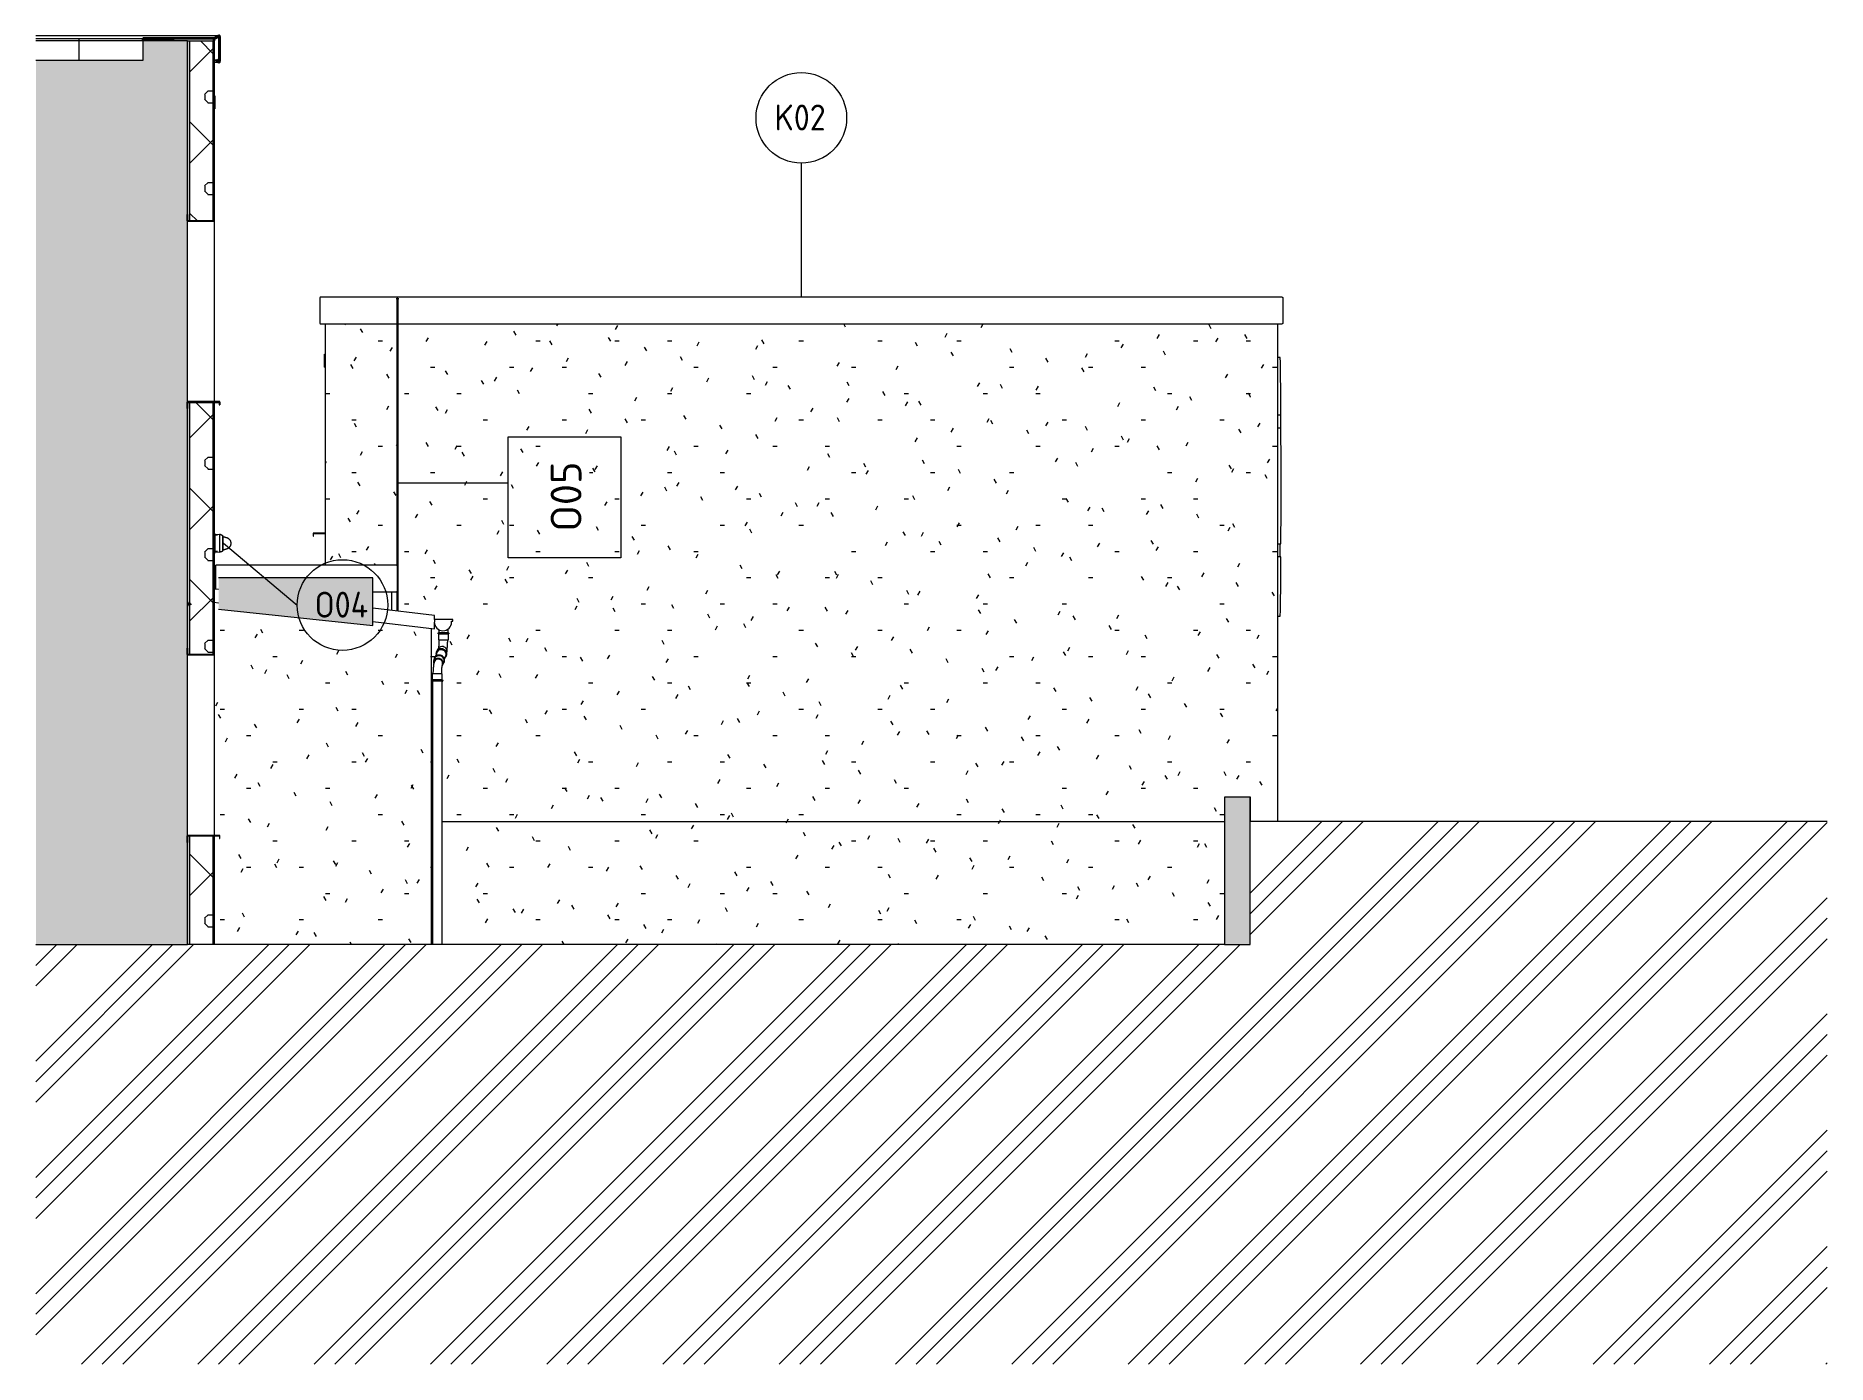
# Model space of a CAD drawing. Header units: millimetres. Extents: x -19993 to 479964, y -45352 to 20466.
# Drawn here: x 72668 to 86503, y -2011 to 8250 of the extents above; entities that cross this region are included whole.
import ezdxf

# ---------------------------------------------------------------- set-up
doc = ezdxf.new("R2010")
doc.units = ezdxf.units.MM
for name, color, linetype, lineweight in [('A-DETL-GENF', 92, 'Continuous', 9), ('A-DETL-THIN', 151, 'Continuous', 9), ('A-GENM', 13, 'Continuous', 9), ('A-GLAZ', 151, 'Continuous', 9), ('A-ROOF', 132, 'Continuous', 9), ('A-ROOF-IDEN', 132, 'Continuous', 9), ('A-ROOF-MCUT', 132, 'Continuous', 35), ('A-ROOF-OTLN', 132, 'Continuous', 9), ('A-ROOF-PATT', 132, 'Continuous', 35), ('A-WALL', 113, 'Continuous', 9), ('A-WALL-PATT', 111, 'Continuous', 25), ('E-POWR-CNDT', 130, 'Continuous', 9), ('E-POWR-CNDT-IDEN', 130, 'Continuous', 9), ('E-POWR-CNTR', 130, 'Continuous', 9), ('E-POWR-DROP', 130, 'Continuous', 9), ('E-POWR-RISE', 130, 'Continuous', 9), ('E-SERT', 181, 'Continuous', 9), ('E-SERT-IDEN', 181, 'Continuous', 9), ('M-EQPM', 50, 'Continuous', 9), ('P-PIPE', 3, 'Continuous', 9), ('Q-SPCQ', 91, 'Continuous', 9)]:
    doc.layers.add(name, color=color, linetype=linetype, lineweight=lineweight)
doc.styles.add('ISOCPEUR', font='isocpeur.ttf', dxfattribs={"width": 0.9, "height": 200})
doc.styles.add('ISOCPEUR_1', font='isocpeur.ttf', dxfattribs={"height": 238.125})
pattern_1 = [(0, (65492.87, 0), (150, 86.6), [100, -200]), (60, (65592.87, 0), (0.0022, 173.20381), [100, -200]), (300, (65592.87, 0), (149.9978, -86.60381), [100, -200])]
pattern_2 = [(0, (157809.3, 0), (812.8, 203.2), [33.528, -576.072, 33.528, -576.072, -3251.2]), (0, (157809.3, 0), (812.8, 203.2), [-1219.2, 33.528, -1185.672, 33.528, -576.072, -1422.4]), (0, (157809.3, 0), (812.8, 203.2), [-3048, 33.528, -372.872, 33.528, -982.472]), (120, (158114.1, 101.6), (-582.37636, 602.30545), [33.528, -576.072, 33.528, -576.072, -3251.2]), (120, (158114.1, 101.6), (-582.37636, 602.30545), [-1219.2, 33.528, -1185.672, 33.528, -576.072, -1422.4]), (120, (158114.1, 101.6), (-582.37636, 602.30545), [-3048, 33.528, -372.872, 33.528, -982.472]), (240, (158215.7, 508), (-230.42364, -805.50545), [33.528, -576.072, 33.528, -576.072, -3251.2]), (240, (158215.7, 508), (-230.42364, -805.50545), [-1219.2, 33.528, -1185.672, 33.528, -576.072, -1422.4]), (240, (158215.7, 508), (-230.42364, -805.50545), [-3048, 33.528, -372.872, 33.528, -982.472])]
pattern_3 = [(45, (157809.3, 0), (0, 707.1054), []), (315, (157809.3, 0), (707.1054, 0), []), (270, (158116.67, 19.13), (353.543, -353.543), [38.278, -668.833]), (270, (158209.05, 19.13), (353.543, -353.543), [38.278, -668.833]), (0, (158142.45, 46.2), (353.543, 353.543), [38.278, -668.833]), (0, (158142.45, -46.2), (353.543, 353.543), [38.278, -668.833]), (45, (158116.67, 19.13), (0, 707.1054), [38.278, -461.721]), (45, (158182, -46.2), (0, 707.1054), [38.278, -461.721]), (315, (158182, 46.2), (707.1054, 0), [38.278, -461.721]), (315, (158116.67, -19.13), (707.1054, 0), [38.278, -461.721])]

msp = doc.modelspace()

# ---------------------------------------------------------------- texts
at = {"layer": 'A-ROOF-IDEN', "insert": (78373, 7719), "char_height": 200, "width": 497.85, "attachment_point": 1, "style": 'ISOCPEUR'}
msp.add_mtext('K02', dxfattribs=at)
at = {"layer": 'E-SERT-IDEN', "insert": (74821, 3956), "char_height": 200, "width": 519.49, "attachment_point": 1, "style": 'ISOCPEUR'}
msp.add_mtext('O04', dxfattribs=at)

# ---------------------------------------------------------------- blocks, each defined once
blk = doc.blocks.new('OKNO_1k_nadsvetlik - OKNO_1k_nadsvetlik_1200 x 1500-1969479-VB3-Z-Nový')
at = {"layer": 'A-GLAZ'}
h = blk.add_hatch(dxfattribs=at)
h.set_pattern_fill('FP_41', color=256, style=0, pattern_type=2)
h.set_pattern_definition(pattern_1)
h.paths.add_polyline_path([(-18478, 3470), (-18477, 3470), (-18478, 3519)])
at = {"layer": 'A-GLAZ', "lineweight": 25}
for p, q in [((-18477, 3470), (-18477, 3520)), ((-18477, 2020), (-18477, 2070))]:
    blk.add_line(p, q, dxfattribs=at)
at = {"layer": 'A-GLAZ'}
blk.add_line((-18477, 2072), (-18477, 3470), dxfattribs=at)
blk = doc.blocks.new('parapet_ext - parapet_ext-1802071-VB3-Z-Nový')
at = {"layer": 'Q-SPCQ'}
for p, q in [((-18228, 2072), (-18478, 2072)), ((-18478, 2070), (-18230, 2070)), ((-18230, 2070), (-18230, 2050)), ((-18230, 2050), (-18228, 2050)), ((-18228, 2050), (-18228, 2072))]:
    blk.add_line(p, q, dxfattribs=at)
blk = doc.blocks.new('OKNO_1k_nadsvetlik - OKNO_1k_nadsvetlik_1200 x 1500-V13-VB3-Z-Nový')
at = {"layer": 'A-GLAZ'}
h = blk.add_hatch(dxfattribs=at)
h.set_pattern_fill('FP_41', color=256, style=0, pattern_type=2)
h.set_pattern_definition(pattern_1)
h.paths.add_polyline_path([(-18478, 5370), (-18477, 5370), (-18478, 5419)])
at = {"layer": 'A-GLAZ', "lineweight": 25}
for p, q in [((-18477, 6820), (-18477, 6870)), ((-18477, 5370), (-18477, 5420))]:
    blk.add_line(p, q, dxfattribs=at)
at = {"layer": 'A-GLAZ'}
blk.add_line((-18477, 5422), (-18477, 6820), dxfattribs=at)
blk = doc.blocks.new('DPS_vetrání_nová - Typ 1-1348275-VB3-Z-Nový')
at = {"layer": 'M-EQPM', "color": 11}
for p, q in [((-18270, 7786), (-18265, 7786)), ((-18265, 7786), (-18265, 7686)), ((-18265, 7686), (-18270, 7686))]:
    blk.add_line(p, q, dxfattribs=at)
blk = doc.blocks.new('DSP_Kamera_nastěnná - Refer to Catalog-1089615-VB3-Z-Nový')
at = {"layer": 'E-SERT', "color": 11}
for p, q in [((-18267, 4409), (-18270, 4409)), ((-18270, 4409), (-18270, 4251)), ((-18270, 4251), (-18270, 4409)), ((-18267, 4251), (-18267, 4409)), ((-18265, 4396), (-18267, 4394)), ((-18244, 4392), (-18267, 4392)), ((-18230, 4398), (-18265, 4396)), ((-18265, 4396), (-18265, 4264)), ((-18230, 4398), (-18230, 4262)), ((-18229, 4397), (-18230, 4397)), ((-18221, 4397), (-18229, 4398)), ((-18229, 4398), (-18229, 4262)), ((-18188, 4377), (-18207, 4378)), ((-18204, 4383), (-18204, 4277)), ((-18204, 4383), (-18204, 4379)), ((-18204, 4378), (-18204, 4353)), ((-18204, 4341), (-18204, 4319)), ((-18204, 4307), (-18204, 4282)), ((-18270, 4251), (-18267, 4251)), ((-18267, 4268), (-18244, 4268)), ((-18267, 4266), (-18265, 4264)), ((-18265, 4264), (-18230, 4262)), ((-18230, 4263), (-18229, 4263)), ((-18229, 4262), (-18221, 4263)), ((-18207, 4282), (-18188, 4283)), ((-18204, 4281), (-18204, 4277))]:
    blk.add_line(p, q, dxfattribs=at)
at = {"layer": 'E-SERT', "color": 11, "flags": 128}
for points in [[(-18221, 4397), (-18220, 4397), (-18219, 4397), (-18218, 4397), (-18217, 4396), (-18217, 4396), (-18216, 4396), (-18215, 4396), (-18214, 4395), (-18214, 4395), (-18213, 4395), (-18212, 4394), (-18211, 4394), (-18211, 4393), (-18210, 4393), (-18209, 4392), (-18209, 4392), (-18208, 4391), (-18208, 4391), (-18207, 4390), (-18207, 4390)], [(-18207, 4390), (-18207, 4390), (-18206, 4390), (-18206, 4389), (-18206, 4389), (-18206, 4389), (-18206, 4388), (-18205, 4388), (-18205, 4387), (-18205, 4387), (-18205, 4387), (-18205, 4386), (-18205, 4386), (-18205, 4386), (-18205, 4385), (-18205, 4385), (-18204, 4384), (-18204, 4384), (-18204, 4384), (-18204, 4384)], [(-18204, 4276), (-18204, 4277), (-18204, 4277), (-18204, 4277), (-18204, 4277), (-18204, 4278), (-18204, 4278), (-18204, 4279), (-18204, 4279), (-18204, 4280), (-18204, 4281), (-18204, 4282), (-18204, 4283), (-18204, 4284), (-18204, 4285), (-18204, 4286), (-18204, 4287), (-18204, 4288), (-18204, 4290), (-18204, 4291), (-18204, 4293), (-18204, 4294), (-18204, 4296), (-18204, 4298), (-18204, 4299), (-18204, 4301), (-18204, 4303), (-18204, 4305), (-18204, 4307), (-18204, 4309), (-18204, 4311), (-18204, 4313), (-18204, 4315), (-18204, 4317), (-18204, 4319), (-18204, 4321), (-18204, 4323), (-18204, 4325), (-18204, 4327), (-18204, 4329), (-18204, 4332), (-18204, 4334), (-18204, 4336), (-18204, 4338), (-18204, 4340), (-18204, 4342), (-18204, 4344), (-18204, 4346), (-18204, 4348), (-18204, 4350), (-18204, 4352), (-18204, 4354), (-18204, 4356), (-18204, 4358), (-18204, 4360), (-18204, 4362), (-18204, 4363), (-18204, 4365), (-18204, 4366), (-18204, 4368), (-18204, 4369), (-18204, 4371), (-18204, 4372), (-18204, 4374), (-18204, 4375), (-18204, 4376), (-18204, 4377), (-18204, 4378), (-18204, 4379), (-18204, 4380), (-18204, 4380), (-18204, 4381), (-18204, 4382), (-18204, 4382), (-18204, 4383), (-18204, 4383), (-18204, 4383), (-18204, 4383), (-18204, 4384), (-18204, 4384)], [(-18204, 4384), (-18204, 4383), (-18204, 4383), (-18204, 4383), (-18204, 4383), (-18204, 4382), (-18204, 4382), (-18204, 4381), (-18204, 4381), (-18204, 4380), (-18204, 4379), (-18204, 4378), (-18204, 4377), (-18204, 4376)], [(-18188, 4377), (-18186, 4377), (-18184, 4377), (-18182, 4377), (-18180, 4376), (-18179, 4376), (-18177, 4376), (-18175, 4375), (-18173, 4374), (-18171, 4374), (-18170, 4373), (-18168, 4372), (-18166, 4371), (-18165, 4370), (-18163, 4369), (-18162, 4368), (-18160, 4367), (-18159, 4366), (-18157, 4365), (-18156, 4363), (-18155, 4362), (-18153, 4360), (-18152, 4359), (-18151, 4357), (-18150, 4356), (-18149, 4354), (-18148, 4353), (-18147, 4351), (-18146, 4349), (-18146, 4347), (-18145, 4346), (-18145, 4344), (-18144, 4342), (-18144, 4340), (-18143, 4338), (-18143, 4337), (-18143, 4335), (-18143, 4333), (-18142, 4331), (-18142, 4330)], [(-18142, 4330), (-18143, 4328), (-18143, 4326), (-18143, 4324), (-18143, 4322), (-18143, 4320), (-18144, 4319), (-18144, 4317), (-18145, 4315), (-18145, 4313), (-18146, 4311), (-18147, 4310), (-18148, 4308), (-18149, 4306), (-18150, 4305), (-18151, 4303), (-18152, 4302), (-18153, 4300), (-18154, 4299), (-18155, 4297), (-18157, 4296), (-18158, 4295), (-18160, 4293), (-18161, 4292), (-18163, 4291), (-18164, 4290), (-18166, 4289), (-18167, 4288), (-18169, 4287), (-18171, 4287), (-18173, 4286), (-18174, 4285), (-18176, 4285), (-18178, 4284), (-18180, 4284), (-18182, 4283), (-18183, 4283), (-18185, 4283), (-18187, 4283), (-18188, 4283)], [(-18142, 4330), (-18142, 4330), (-18142, 4330), (-18142, 4330), (-18142, 4330), (-18142, 4330), (-18142, 4330), (-18142, 4330), (-18142, 4330), (-18142, 4330), (-18142, 4330), (-18142, 4330), (-18142, 4330), (-18142, 4330), (-18142, 4330), (-18142, 4330), (-18142, 4330), (-18142, 4330), (-18142, 4330), (-18142, 4330), (-18142, 4330), (-18142, 4330), (-18142, 4330), (-18142, 4330), (-18142, 4330), (-18142, 4330), (-18142, 4330), (-18142, 4330), (-18142, 4330), (-18142, 4330), (-18142, 4330), (-18142, 4330), (-18142, 4330), (-18142, 4330), (-18142, 4330), (-18142, 4330), (-18142, 4330), (-18142, 4330), (-18142, 4330), (-18142, 4330), (-18142, 4330), (-18142, 4330), (-18142, 4330), (-18142, 4330), (-18142, 4330), (-18142, 4330), (-18142, 4330), (-18142, 4330), (-18142, 4330), (-18142, 4330), (-18142, 4330), (-18142, 4330), (-18142, 4330), (-18142, 4330), (-18142, 4330), (-18142, 4330), (-18142, 4330), (-18142, 4330), (-18142, 4330), (-18142, 4330), (-18142, 4330), (-18142, 4330)], [(-18142, 4330), (-18142, 4330), (-18142, 4330), (-18142, 4330), (-18142, 4330), (-18142, 4330), (-18142, 4330), (-18142, 4330), (-18142, 4330), (-18142, 4330), (-18142, 4330), (-18142, 4330), (-18142, 4330), (-18142, 4330), (-18142, 4330), (-18142, 4330), (-18142, 4330), (-18142, 4330), (-18142, 4330), (-18142, 4330), (-18142, 4330), (-18142, 4330), (-18142, 4330), (-18142, 4330), (-18142, 4330), (-18142, 4330), (-18142, 4330), (-18142, 4330), (-18142, 4330), (-18142, 4330), (-18142, 4330), (-18142, 4330), (-18142, 4330), (-18142, 4330), (-18142, 4330), (-18142, 4330), (-18142, 4330), (-18142, 4330), (-18142, 4330), (-18142, 4330), (-18142, 4330), (-18142, 4330), (-18142, 4330), (-18142, 4330), (-18142, 4330), (-18142, 4330), (-18142, 4330), (-18142, 4330), (-18142, 4330), (-18142, 4330), (-18142, 4330), (-18142, 4330), (-18142, 4330), (-18142, 4330), (-18142, 4330), (-18142, 4330), (-18142, 4330), (-18142, 4330), (-18142, 4330), (-18142, 4330), (-18142, 4330), (-18142, 4330)], [(-18207, 4270), (-18208, 4269), (-18208, 4269), (-18209, 4268), (-18209, 4268), (-18210, 4267), (-18211, 4267), (-18211, 4266), (-18212, 4266), (-18213, 4265), (-18213, 4265), (-18214, 4265), (-18215, 4264), (-18216, 4264), (-18217, 4264), (-18217, 4264), (-18218, 4263), (-18219, 4263), (-18220, 4263), (-18221, 4263), (-18221, 4263)], [(-18204, 4276), (-18204, 4276), (-18204, 4276), (-18205, 4275), (-18205, 4275), (-18205, 4275), (-18205, 4274), (-18205, 4274), (-18205, 4273), (-18205, 4273), (-18205, 4273), (-18205, 4272), (-18206, 4272), (-18206, 4272), (-18206, 4271), (-18206, 4271), (-18206, 4271), (-18207, 4270), (-18207, 4270), (-18207, 4270)], [(-18204, 4283), (-18204, 4282), (-18204, 4281), (-18204, 4280), (-18204, 4280), (-18204, 4279), (-18204, 4278), (-18204, 4278), (-18204, 4277), (-18204, 4277), (-18204, 4277), (-18204, 4277), (-18204, 4276), (-18204, 4276)]]:
    blk.add_lwpolyline(points, dxfattribs=at)
blk = doc.blocks.new('DPS_vetrání_nová - Typ 1-1348339-VB3-Z-Nový')
at = {"layer": 'M-EQPM', "color": 11}
for p, q in [((-17419, 5690), (-17419, 5790)), ((-17419, 5790), (-17414, 5790)), ((-17419, 5690), (-17414, 5690))]:
    blk.add_line(p, q, dxfattribs=at)
blk = doc.blocks.new('parapet_ext - parapet_ext-1802152-VB3-Z-Nový')
at = {"layer": 'Q-SPCQ'}
for p, q in [((-17414, 4408), (-17506, 4408)), ((-17506, 4408), (-17506, 4386)), ((-17506, 4386), (-17504, 4386)), ((-17504, 4406), (-17414, 4406)), ((-17504, 4386), (-17504, 4406))]:
    blk.add_line(p, q, dxfattribs=at)
blk = doc.blocks.new('Koncovka okapu nová konstrukce - Koncovka okapu nová konstrukce-1663327-VB3-Z-Nový')
at = {"layer": 'P-PIPE', "color": 11}
for p, q in [((-16570, 3741), (-16570, 3721)), ((-16427, 3741), (-16570, 3741)), ((-16427, 3729), (-16427, 3741)), ((-16437, 3721), (-16437, 3729)), ((-16437, 3729), (-16427, 3729))]:
    blk.add_line(p, q, dxfattribs=at)
blk.add_arc((-16504, 3721), 66.6, 180, 360, dxfattribs=at)
blk = doc.blocks.new('Koleno_ uhlíková ocel_ lisované - Standardní-1159651-VB3-Z-Nový')
at = {"layer": 'P-PIPE', "color": 11}
for p, q in [((-16538, 3630), (-16538, 3585)), ((-16538, 3630), (-16506, 3630)), ((-16506, 3630), (-16462, 3630)), ((-16462, 3585), (-16462, 3630)), ((-16545, 3511), (-16551, 3491)), ((-16538, 3585), (-16506, 3585)), ((-16506, 3585), (-16462, 3585)), ((-16479, 3467), (-16473, 3487))]:
    blk.add_line(p, q, dxfattribs=at)
at = {"layer": 'P-PIPE', "color": 11, "flags": 128}
for points in [[(-16538, 3630), (-16538, 3630), (-16538, 3630), (-16538, 3630), (-16538, 3630), (-16539, 3630), (-16539, 3630), (-16539, 3630), (-16539, 3630), (-16539, 3630), (-16539, 3630), (-16540, 3631), (-16540, 3631), (-16540, 3631), (-16540, 3631), (-16540, 3631), (-16540, 3631), (-16540, 3631), (-16540, 3631), (-16541, 3631), (-16541, 3631), (-16541, 3632), (-16541, 3632), (-16541, 3632), (-16541, 3632), (-16541, 3632), (-16541, 3632), (-16541, 3632), (-16541, 3632), (-16542, 3633), (-16542, 3633), (-16542, 3633), (-16542, 3633), (-16542, 3633), (-16542, 3633), (-16542, 3633), (-16542, 3634), (-16542, 3634), (-16542, 3634), (-16542, 3634), (-16542, 3634), (-16542, 3634), (-16542, 3635), (-16542, 3635), (-16542, 3635), (-16542, 3635), (-16542, 3635), (-16542, 3635), (-16542, 3636), (-16542, 3636), (-16541, 3636), (-16541, 3636), (-16541, 3636), (-16541, 3636), (-16541, 3636), (-16541, 3637), (-16541, 3637), (-16541, 3637), (-16541, 3637), (-16541, 3637), (-16541, 3637), (-16540, 3637), (-16540, 3637), (-16540, 3637), (-16540, 3638), (-16540, 3638), (-16540, 3638), (-16540, 3638), (-16539, 3638), (-16539, 3638), (-16539, 3638), (-16539, 3638), (-16539, 3638), (-16539, 3638), (-16539, 3638), (-16538, 3638), (-16538, 3638), (-16538, 3638), (-16538, 3638), (-16538, 3638)], [(-16538, 3638), (-16538, 3638), (-16538, 3638), (-16538, 3638), (-16537, 3638), (-16537, 3638), (-16537, 3638), (-16536, 3638), (-16536, 3638), (-16535, 3638), (-16535, 3638)], [(-16506, 3638), (-16508, 3638), (-16509, 3638), (-16511, 3638), (-16512, 3638), (-16513, 3638), (-16515, 3638), (-16516, 3638), (-16518, 3638), (-16519, 3638), (-16520, 3638), (-16522, 3638), (-16523, 3638), (-16524, 3638), (-16525, 3638), (-16526, 3638), (-16527, 3638), (-16528, 3638), (-16529, 3638), (-16530, 3638), (-16531, 3638), (-16532, 3638), (-16533, 3638), (-16533, 3638), (-16534, 3638), (-16535, 3638), (-16535, 3638), (-16536, 3638), (-16536, 3638), (-16537, 3638), (-16537, 3638), (-16537, 3638), (-16538, 3638), (-16538, 3638), (-16538, 3638), (-16538, 3638)], [(-16538, 3630), (-16538, 3630), (-16538, 3630), (-16538, 3630), (-16537, 3630), (-16537, 3630), (-16537, 3630), (-16536, 3630), (-16536, 3630), (-16535, 3630), (-16535, 3630), (-16534, 3630), (-16534, 3630), (-16533, 3630), (-16532, 3630), (-16531, 3630), (-16530, 3630), (-16529, 3630), (-16528, 3630), (-16527, 3630), (-16526, 3630), (-16525, 3630), (-16524, 3630), (-16523, 3630), (-16522, 3630), (-16520, 3630), (-16519, 3630), (-16518, 3630), (-16516, 3630), (-16515, 3630), (-16514, 3630), (-16512, 3630), (-16511, 3630), (-16509, 3630), (-16508, 3630), (-16506, 3630), (-16506, 3630)], [(-16535, 3630), (-16536, 3630), (-16536, 3630), (-16537, 3630), (-16537, 3630), (-16537, 3630), (-16537, 3630), (-16538, 3630), (-16538, 3630), (-16538, 3630), (-16538, 3630)], [(-16462, 3638), (-16462, 3638), (-16462, 3638), (-16462, 3638), (-16462, 3638), (-16462, 3638), (-16463, 3638), (-16463, 3638), (-16464, 3638), (-16464, 3638), (-16465, 3638), (-16465, 3638), (-16466, 3638), (-16467, 3638), (-16468, 3638), (-16468, 3638), (-16469, 3638), (-16470, 3638), (-16471, 3638), (-16472, 3638), (-16473, 3638), (-16474, 3638), (-16476, 3638), (-16477, 3638), (-16478, 3638), (-16479, 3638), (-16481, 3638), (-16482, 3638), (-16483, 3638), (-16485, 3638), (-16486, 3638), (-16487, 3638), (-16489, 3638), (-16490, 3638), (-16492, 3638), (-16493, 3638), (-16495, 3638), (-16496, 3638), (-16498, 3638), (-16499, 3638), (-16501, 3638), (-16502, 3638), (-16504, 3638), (-16505, 3638), (-16506, 3638)], [(-16506, 3630), (-16505, 3630), (-16503, 3630), (-16502, 3630), (-16500, 3630), (-16499, 3630), (-16497, 3630), (-16496, 3630), (-16494, 3630), (-16492, 3630), (-16491, 3630), (-16490, 3630), (-16488, 3630), (-16487, 3630), (-16485, 3630), (-16484, 3630), (-16482, 3630), (-16481, 3630), (-16480, 3630), (-16479, 3630), (-16477, 3630), (-16476, 3630), (-16475, 3630), (-16474, 3630), (-16473, 3630), (-16472, 3630), (-16471, 3630), (-16470, 3630), (-16469, 3630), (-16468, 3630), (-16467, 3630), (-16466, 3630), (-16466, 3630), (-16465, 3630), (-16464, 3630), (-16464, 3630), (-16463, 3630), (-16463, 3630), (-16463, 3630), (-16462, 3630), (-16462, 3630), (-16462, 3630), (-16462, 3630), (-16462, 3630), (-16462, 3630)], [(-16465, 3638), (-16464, 3638), (-16464, 3638), (-16463, 3638), (-16463, 3638), (-16463, 3638), (-16462, 3638), (-16462, 3638), (-16462, 3638), (-16462, 3638), (-16462, 3638)], [(-16462, 3630), (-16462, 3630), (-16462, 3630), (-16462, 3630), (-16462, 3630), (-16462, 3630), (-16463, 3630), (-16463, 3630), (-16464, 3630), (-16464, 3630)], [(-16462, 3638), (-16462, 3638), (-16461, 3638), (-16461, 3638), (-16461, 3638), (-16461, 3638), (-16461, 3638), (-16461, 3638), (-16460, 3638), (-16460, 3638), (-16460, 3638), (-16460, 3638), (-16460, 3638), (-16460, 3638), (-16460, 3638), (-16459, 3637), (-16459, 3637), (-16459, 3637), (-16459, 3637), (-16459, 3637), (-16459, 3637), (-16459, 3637), (-16459, 3637), (-16459, 3637), (-16458, 3636), (-16458, 3636), (-16458, 3636), (-16458, 3636), (-16458, 3636), (-16458, 3636), (-16458, 3636), (-16458, 3635), (-16458, 3635), (-16458, 3635), (-16458, 3635), (-16458, 3635), (-16458, 3635), (-16458, 3635), (-16458, 3634), (-16458, 3634), (-16458, 3634), (-16458, 3634), (-16458, 3634), (-16458, 3634), (-16458, 3633), (-16458, 3633), (-16458, 3633), (-16458, 3633), (-16458, 3633), (-16458, 3633), (-16458, 3633), (-16458, 3632), (-16458, 3632), (-16458, 3632), (-16458, 3632), (-16459, 3632), (-16459, 3632), (-16459, 3632), (-16459, 3631), (-16459, 3631), (-16459, 3631), (-16459, 3631), (-16459, 3631), (-16459, 3631), (-16460, 3631), (-16460, 3631), (-16460, 3631), (-16460, 3631), (-16460, 3631), (-16460, 3630), (-16460, 3630), (-16461, 3630), (-16461, 3630), (-16461, 3630), (-16461, 3630), (-16461, 3630), (-16461, 3630), (-16461, 3630), (-16462, 3630), (-16462, 3630)], [(-16519, 3515), (-16520, 3515), (-16522, 3515), (-16524, 3515), (-16525, 3515), (-16527, 3515), (-16528, 3514), (-16530, 3514), (-16532, 3513), (-16533, 3513), (-16535, 3512), (-16536, 3512), (-16538, 3511), (-16539, 3510), (-16540, 3509), (-16542, 3509), (-16543, 3508), (-16544, 3507), (-16545, 3506), (-16547, 3505), (-16548, 3504), (-16549, 3503), (-16550, 3501), (-16551, 3500), (-16552, 3499), (-16552, 3498), (-16553, 3496), (-16554, 3495), (-16555, 3494), (-16555, 3492), (-16556, 3491), (-16556, 3489), (-16557, 3488), (-16557, 3486), (-16557, 3485), (-16557, 3483), (-16557, 3482), (-16558, 3480), (-16558, 3479), (-16557, 3477), (-16557, 3476), (-16557, 3474), (-16557, 3473), (-16556, 3471)], [(-16539, 3509), (-16539, 3510), (-16539, 3511), (-16538, 3513), (-16538, 3514), (-16538, 3516), (-16537, 3518), (-16537, 3520), (-16537, 3522), (-16536, 3525), (-16536, 3527), (-16535, 3530), (-16535, 3533), (-16535, 3535), (-16534, 3538), (-16534, 3541), (-16534, 3545), (-16534, 3548), (-16533, 3551), (-16533, 3554), (-16533, 3558), (-16533, 3561), (-16533, 3565), (-16533, 3568), (-16532, 3572), (-16532, 3575), (-16532, 3579), (-16532, 3583), (-16532, 3585)], [(-16486, 3449), (-16485, 3450), (-16484, 3451), (-16483, 3452), (-16482, 3453), (-16481, 3454), (-16480, 3455), (-16479, 3457), (-16479, 3458), (-16478, 3459), (-16477, 3461), (-16477, 3462), (-16476, 3464), (-16476, 3465), (-16475, 3466), (-16475, 3468), (-16475, 3469), (-16474, 3471), (-16474, 3473), (-16474, 3474), (-16474, 3476), (-16474, 3477), (-16475, 3479), (-16475, 3480), (-16475, 3482), (-16475, 3483), (-16476, 3485), (-16476, 3486), (-16477, 3488), (-16477, 3489), (-16478, 3491), (-16479, 3492), (-16480, 3493), (-16480, 3495), (-16481, 3496), (-16482, 3497), (-16483, 3499), (-16484, 3500), (-16485, 3501), (-16487, 3502), (-16488, 3503), (-16489, 3504), (-16490, 3505), (-16492, 3506), (-16493, 3507), (-16494, 3508), (-16496, 3509), (-16497, 3510), (-16499, 3511), (-16500, 3511), (-16502, 3512), (-16503, 3513), (-16505, 3513), (-16506, 3514), (-16508, 3514), (-16510, 3514), (-16511, 3515), (-16513, 3515), (-16515, 3515), (-16516, 3515), (-16518, 3515), (-16519, 3515)], [(-16478, 3489), (-16477, 3492), (-16476, 3494), (-16475, 3497), (-16475, 3500), (-16474, 3503), (-16474, 3506), (-16473, 3509), (-16472, 3512), (-16472, 3515), (-16471, 3518), (-16471, 3521), (-16471, 3525), (-16470, 3528), (-16470, 3532), (-16469, 3535), (-16469, 3539), (-16469, 3543), (-16469, 3547), (-16468, 3550), (-16468, 3554), (-16468, 3558), (-16468, 3562), (-16468, 3566), (-16467, 3570), (-16467, 3574), (-16467, 3578), (-16467, 3582), (-16467, 3585)]]:
    blk.add_lwpolyline(points, dxfattribs=at)
at = {"layer": 'P-PIPE', "color": 11}
for start_param, end_param in [(5.073205, 6.382202), (3.082036, 5.073205)]:
    blk.add_ellipse((-16509, 3499), major_axis=(-36.1, 12), ratio=0.881958, start_param=start_param, end_param=end_param, dxfattribs=at)
blk = doc.blocks.new('Koleno_ uhlíková ocel_ lisované - Standardní-V14-VB3-Z-Nový')
at = {"layer": 'P-PIPE', "color": 11}
for p, q in [((-16586, 3321), (-16586, 3276)), ((-16555, 3321), (-16586, 3321)), ((-16569, 3439), (-16576, 3419)), ((-16510, 3321), (-16555, 3321)), ((-16510, 3276), (-16510, 3321)), ((-16503, 3395), (-16497, 3415)), ((-16555, 3276), (-16586, 3276)), ((-16510, 3276), (-16555, 3276))]:
    blk.add_line(p, q, dxfattribs=at)
at = {"layer": 'P-PIPE', "color": 11, "flags": 128}
for points in [[(-16535, 3467), (-16537, 3467), (-16538, 3466), (-16540, 3466), (-16542, 3466), (-16543, 3466), (-16545, 3465), (-16546, 3465), (-16548, 3465), (-16549, 3464), (-16551, 3464), (-16552, 3463), (-16554, 3462), (-16555, 3462), (-16557, 3461), (-16558, 3460), (-16559, 3459), (-16560, 3458), (-16562, 3457), (-16563, 3456), (-16564, 3455), (-16565, 3454), (-16566, 3453), (-16567, 3452), (-16568, 3450), (-16569, 3449), (-16569, 3448), (-16570, 3446), (-16571, 3445), (-16571, 3444), (-16572, 3442), (-16572, 3441), (-16573, 3439), (-16573, 3438), (-16573, 3436), (-16574, 3435), (-16574, 3433), (-16574, 3432), (-16574, 3430), (-16574, 3429), (-16574, 3427), (-16573, 3426)], [(-16502, 3401), (-16500, 3402), (-16499, 3403), (-16498, 3404), (-16497, 3405), (-16496, 3407), (-16496, 3408), (-16495, 3409), (-16494, 3411), (-16493, 3412), (-16493, 3413), (-16492, 3415), (-16492, 3416), (-16492, 3418), (-16491, 3419), (-16491, 3421), (-16491, 3422), (-16491, 3424), (-16491, 3425), (-16491, 3427), (-16491, 3428), (-16491, 3430), (-16491, 3431), (-16491, 3433), (-16492, 3435), (-16492, 3436), (-16492, 3438), (-16493, 3439), (-16494, 3440), (-16494, 3442), (-16495, 3443), (-16496, 3445), (-16497, 3446), (-16497, 3447), (-16498, 3449), (-16499, 3450), (-16500, 3451), (-16502, 3452), (-16503, 3454), (-16504, 3455), (-16505, 3456), (-16506, 3457), (-16508, 3458), (-16509, 3459), (-16510, 3460), (-16512, 3460), (-16513, 3461), (-16515, 3462), (-16516, 3463), (-16518, 3463), (-16519, 3464), (-16521, 3464), (-16523, 3465), (-16524, 3465), (-16526, 3466), (-16528, 3466), (-16529, 3466), (-16531, 3466), (-16532, 3466), (-16534, 3467), (-16535, 3467)], [(-16570, 3417), (-16571, 3414), (-16572, 3412), (-16573, 3409), (-16573, 3406), (-16574, 3403), (-16575, 3400), (-16575, 3397), (-16576, 3394), (-16576, 3391), (-16577, 3388), (-16577, 3384), (-16578, 3381), (-16578, 3377), (-16578, 3374), (-16579, 3370), (-16579, 3367), (-16579, 3363), (-16580, 3359), (-16580, 3355), (-16580, 3351), (-16580, 3347), (-16580, 3343), (-16580, 3339), (-16581, 3335), (-16581, 3331), (-16581, 3327), (-16581, 3323), (-16581, 3321)], [(-16509, 3396), (-16509, 3395), (-16509, 3394), (-16510, 3393), (-16510, 3391), (-16510, 3390), (-16511, 3388), (-16511, 3386), (-16512, 3383), (-16512, 3381), (-16512, 3378), (-16513, 3376), (-16513, 3373), (-16513, 3370), (-16514, 3367), (-16514, 3364), (-16514, 3361), (-16514, 3358), (-16515, 3355), (-16515, 3351), (-16515, 3348), (-16515, 3344), (-16515, 3341), (-16516, 3337), (-16516, 3334), (-16516, 3330), (-16516, 3327), (-16516, 3323), (-16516, 3321)], [(-16586, 3268), (-16586, 3268), (-16587, 3268), (-16587, 3268), (-16587, 3268), (-16587, 3268), (-16587, 3268), (-16587, 3268), (-16588, 3268), (-16588, 3268), (-16588, 3268), (-16588, 3268), (-16588, 3268), (-16588, 3268), (-16588, 3268), (-16589, 3268), (-16589, 3268), (-16589, 3268), (-16589, 3269), (-16589, 3269), (-16589, 3269), (-16589, 3269), (-16589, 3269), (-16590, 3269), (-16590, 3269), (-16590, 3269), (-16590, 3270), (-16590, 3270), (-16590, 3270), (-16590, 3270), (-16590, 3270), (-16590, 3270), (-16590, 3270), (-16590, 3271), (-16590, 3271), (-16590, 3271), (-16590, 3271), (-16590, 3271), (-16590, 3271), (-16590, 3272), (-16590, 3272), (-16590, 3272), (-16590, 3272), (-16590, 3272), (-16590, 3272), (-16590, 3272), (-16590, 3273), (-16590, 3273), (-16590, 3273), (-16590, 3273), (-16590, 3273), (-16590, 3273), (-16590, 3273), (-16590, 3274), (-16590, 3274), (-16590, 3274), (-16589, 3274), (-16589, 3274), (-16589, 3274), (-16589, 3274), (-16589, 3274), (-16589, 3275), (-16589, 3275), (-16589, 3275), (-16589, 3275), (-16588, 3275), (-16588, 3275), (-16588, 3275), (-16588, 3275), (-16588, 3275), (-16588, 3275), (-16588, 3275), (-16587, 3275), (-16587, 3275), (-16587, 3275), (-16587, 3276), (-16587, 3276), (-16587, 3276), (-16586, 3276), (-16586, 3276)], [(-16586, 3276), (-16586, 3276), (-16586, 3276), (-16586, 3276), (-16586, 3276), (-16586, 3276), (-16585, 3276), (-16585, 3276), (-16584, 3276), (-16584, 3276)], [(-16555, 3276), (-16556, 3276), (-16558, 3276), (-16559, 3276), (-16561, 3276), (-16562, 3276), (-16563, 3276), (-16565, 3276), (-16566, 3276), (-16567, 3276), (-16569, 3276), (-16570, 3276), (-16571, 3276), (-16572, 3276), (-16574, 3276), (-16575, 3276), (-16576, 3276), (-16577, 3276), (-16578, 3276), (-16579, 3276), (-16580, 3276), (-16580, 3276), (-16581, 3276), (-16582, 3276), (-16583, 3276), (-16583, 3276), (-16584, 3276), (-16584, 3276), (-16585, 3276), (-16585, 3276), (-16586, 3276), (-16586, 3276), (-16586, 3276), (-16586, 3276), (-16586, 3276), (-16586, 3276)], [(-16586, 3268), (-16586, 3268), (-16586, 3268), (-16586, 3268), (-16586, 3268), (-16586, 3268), (-16585, 3268), (-16585, 3268), (-16584, 3268), (-16584, 3268), (-16583, 3268), (-16583, 3268), (-16582, 3268), (-16581, 3268), (-16581, 3268), (-16580, 3268), (-16579, 3268), (-16578, 3268), (-16577, 3268), (-16576, 3268), (-16575, 3268), (-16574, 3268), (-16573, 3268), (-16571, 3268), (-16570, 3268), (-16569, 3268), (-16568, 3268), (-16566, 3268), (-16565, 3268), (-16563, 3268), (-16562, 3268), (-16561, 3268), (-16559, 3268), (-16558, 3268), (-16556, 3268), (-16555, 3268), (-16555, 3268)], [(-16583, 3268), (-16584, 3268), (-16584, 3268), (-16585, 3268), (-16585, 3268), (-16585, 3268), (-16586, 3268), (-16586, 3268), (-16586, 3268), (-16586, 3268), (-16586, 3268), (-16586, 3268)], [(-16510, 3276), (-16510, 3276), (-16510, 3276), (-16511, 3276), (-16511, 3276), (-16511, 3276), (-16511, 3276), (-16512, 3276), (-16512, 3276), (-16513, 3276), (-16513, 3276), (-16514, 3276), (-16515, 3276), (-16515, 3276), (-16516, 3276), (-16517, 3276), (-16518, 3276), (-16519, 3276), (-16520, 3276), (-16521, 3276), (-16522, 3276), (-16523, 3276), (-16524, 3276), (-16525, 3276), (-16526, 3276), (-16528, 3276), (-16529, 3276), (-16530, 3276), (-16532, 3276), (-16533, 3276), (-16534, 3276), (-16536, 3276), (-16537, 3276), (-16539, 3276), (-16540, 3276), (-16542, 3276), (-16543, 3276), (-16545, 3276), (-16546, 3276), (-16548, 3276), (-16549, 3276), (-16551, 3276), (-16552, 3276), (-16554, 3276), (-16555, 3276)], [(-16555, 3268), (-16553, 3268), (-16552, 3268), (-16550, 3268), (-16549, 3268), (-16547, 3268), (-16546, 3268), (-16544, 3268), (-16542, 3268), (-16541, 3268), (-16540, 3268), (-16538, 3268), (-16537, 3268), (-16535, 3268), (-16534, 3268), (-16532, 3268), (-16531, 3268), (-16530, 3268), (-16528, 3268), (-16527, 3268), (-16526, 3268), (-16525, 3268), (-16523, 3268), (-16522, 3268), (-16521, 3268), (-16520, 3268), (-16519, 3268), (-16518, 3268), (-16517, 3268), (-16516, 3268), (-16516, 3268), (-16515, 3268), (-16514, 3268), (-16514, 3268), (-16513, 3268), (-16512, 3268), (-16512, 3268), (-16511, 3268), (-16511, 3268), (-16511, 3268), (-16511, 3268), (-16510, 3268), (-16510, 3268), (-16510, 3268), (-16510, 3268)], [(-16513, 3276), (-16512, 3276), (-16512, 3276), (-16511, 3276), (-16511, 3276), (-16511, 3276), (-16511, 3276), (-16510, 3276), (-16510, 3276), (-16510, 3276)], [(-16510, 3268), (-16510, 3268), (-16510, 3268), (-16511, 3268), (-16511, 3268), (-16511, 3268), (-16511, 3268), (-16512, 3268), (-16512, 3268), (-16513, 3268), (-16513, 3268)], [(-16510, 3276), (-16510, 3276), (-16510, 3276), (-16510, 3276), (-16510, 3275), (-16509, 3275), (-16509, 3275), (-16509, 3275), (-16509, 3275), (-16509, 3275), (-16509, 3275), (-16509, 3275), (-16508, 3275), (-16508, 3275), (-16508, 3275), (-16508, 3275), (-16508, 3275), (-16508, 3275), (-16508, 3275), (-16507, 3274), (-16507, 3274), (-16507, 3274), (-16507, 3274), (-16507, 3274), (-16507, 3274), (-16507, 3274), (-16507, 3274), (-16507, 3273), (-16507, 3273), (-16507, 3273), (-16507, 3273), (-16506, 3273), (-16506, 3273), (-16506, 3273), (-16506, 3272), (-16506, 3272), (-16506, 3272), (-16506, 3272), (-16506, 3272), (-16506, 3272), (-16506, 3271), (-16506, 3271), (-16506, 3271), (-16506, 3271), (-16506, 3271), (-16506, 3271), (-16506, 3270), (-16506, 3270), (-16506, 3270), (-16507, 3270), (-16507, 3270), (-16507, 3270), (-16507, 3270), (-16507, 3269), (-16507, 3269), (-16507, 3269), (-16507, 3269), (-16507, 3269), (-16507, 3269), (-16507, 3269), (-16508, 3269), (-16508, 3268), (-16508, 3268), (-16508, 3268), (-16508, 3268), (-16508, 3268), (-16508, 3268), (-16508, 3268), (-16509, 3268), (-16509, 3268), (-16509, 3268), (-16509, 3268), (-16509, 3268), (-16509, 3268), (-16510, 3268), (-16510, 3268), (-16510, 3268), (-16510, 3268), (-16510, 3268), (-16510, 3268)]]:
    blk.add_lwpolyline(points, dxfattribs=at)
at = {"layer": 'P-PIPE', "color": 11}
for centre, major_axis, start_param, end_param in [((-16533, 3427), (-36.1, 12), 5.073205, 6.382202), ((-16533, 3427), (-36.1, 12), 3.08128, 5.073205), ((-16539, 3407), (-36.1, 12), 5.073205, 6.9058), ((-16539, 3407), (-30.8, 10.3), 5.073205, 6.382202), ((-16539, 3407), (-36.1, 12), 2.71701, 5.073205), ((-16539, 3407), (-30.8, 10.3), 3.240609, 5.073205)]:
    blk.add_ellipse(centre, major_axis=major_axis, ratio=0.881958, start_param=start_param, end_param=end_param, dxfattribs=at)
blk = doc.blocks.new('Obecné modely 3 - Obecné modely 1-1808111-VB3-Z-Nový')
at = {"layer": 'A-GENM', "color": 11}
for p, q in [((-10038, 5766), (-10059, 5766)), ((-10059, 5322), (-10033, 5322)), ((-10035, 5322), (-10035, 5222)), ((-10059, 5222), (-10032, 5222)), ((-10059, 4325), (-10032, 4325)), ((-10041, 4325), (-10041, 4226)), ((-10032, 4226), (-10059, 4226)), ((-10059, 3766), (-10038, 3766))]:
    blk.add_line(p, q, dxfattribs=at)
for major_axis, start_param, end_param in [((0, 1000), 5.30165, 6.303875), ((0, 1006), 4.258318, 5.182496), ((0, 1000), 3.138723, 4.140948)]:
    blk.add_ellipse((-10038, 4766), major_axis=major_axis, ratio=0.006775, start_param=start_param, end_param=end_param, dxfattribs=at)
blk = doc.blocks.new('Popiska zabezpečovací zařízení - Popiska okna_Bublina-1427579-VB3-Z-Nový')
at = {"layer": 'E-SERT-IDEN'}
blk.add_circle((-17280, 3853), 350, dxfattribs=at)
blk = doc.blocks.new('Popiska zakončení střešního pláště - Popiska okna_Bublina-1463073-VB3-Z-Nový')
at = {"layer": 'A-ROOF-IDEN'}
blk.add_circle((-13736, 7616), 350, dxfattribs=at)

# ---------------------------------------------------------------- hatches: boundary and pattern name
at = {"layer": 'A-DETL-GENF'}
for points in [[(73532, 1230), (73838, 1230), (73838, 8210), (73493, 8210), (73493, 8060), (72668, 8060), (72668, 1230)], [(75271, 3696), (75271, 4063), (74079, 4063), (74079, 3821), (75262, 3697)], [(82047, 1230), (82047, 2370), (81847, 2370), (81847, 1230)]]:
    msp.add_hatch(color=9, dxfattribs=at).paths.add_polyline_path(points)
h = msp.add_hatch(dxfattribs=at)
h.set_pattern_fill('FP_44', style=0, pattern_type=2)
h.set_pattern_definition([(45, (157809.3, 0), (-449.013, 449.013), []), (45, (157968.05, 0), (0, 898.0256), []), (45, (157650.55, 0), (0, 898.0256), [])])
h.paths.add_polyline_path([(79585, -2011), (86503, -2011), (86503, 2180), (82048, 2180), (82048, 2370), (82047, 2370), (82047, 1230), (72668, 1230), (72668, -2011), (76126, -2011)])
at = {"layer": 'A-ROOF-PATT', "lineweight": 9}
h = msp.add_hatch(dxfattribs=at)
h.set_pattern_fill('FP_5', color=11, angle=-90, style=0, pattern_type=2)
h.set_pattern_definition([(270, (67724.3, 8230), (1270, 8e-14), []), (270, (67734.5, 8230), (1270, 8e-14), []), (270, (67744.7, 8230), (1270, 8e-14), []), (270, (67754.8, 8230), (1270, 8e-14), []), (270, (67765, 8230), (1270, 8e-14), []), (270, (67775.1, 8230), (1270, 8e-14), []), (270, (67785.3, 8230), (1270, 8e-14), []), (270, (67795.5, 8230), (1270, 8e-14), []), (270, (67805.6, 8230), (1270, 8e-14), []), (270, (67815.8, 8230), (1270, 8e-14), []), (270, (67826, 8230), (1270, 8e-14), []), (270, (67836.1, 8230), (1270, 8e-14), []), (270, (67846.3, 8230), (1270, 8e-14), []), (270, (67856.4, 8230), (1270, 8e-14), []), (270, (67866.6, 8230), (1270, 8e-14), []), (270, (67876.7, 8230), (1270, 8e-14), []), (270, (67886.9, 8230), (1270, 8e-14), []), (270, (67897, 8230), (1270, 8e-14), []), (270, (67907.2, 8230), (1270, 8e-14), []), (270, (67917.4, 8230), (1270, 8e-14), []), (270, (67927.5, 8230), (1270, 8e-14), []), (270, (67937.7, 8230), (1270, 8e-14), []), (270, (67947.9, 8230), (1270, 8e-14), []), (270, (67958, 8230), (1270, 8e-14), []), (270, (67968.2, 8230), (1270, 8e-14), []), (270, (67978.3, 8230), (1270, 8e-14), []), (270, (67988.5, 8230), (1270, 8e-14), []), (270, (67998.7, 8230), (1270, 8e-14), []), (270, (68008.8, 8230), (1270, 8e-14), []), (270, (68019, 8230), (1270, 8e-14), []), (270, (68359.3, 8230), (1270, 8e-14), []), (270, (68369.5, 8230), (1270, 8e-14), []), (270, (68379.7, 8230), (1270, 8e-14), []), (270, (68389.8, 8230), (1270, 8e-14), []), (270, (68400, 8230), (1270, 8e-14), []), (270, (68410.1, 8230), (1270, 8e-14), []), (270, (68420.3, 8230), (1270, 8e-14), []), (270, (68430.5, 8230), (1270, 8e-14), []), (270, (68440.6, 8230), (1270, 8e-14), []), (270, (68450.8, 8230), (1270, 8e-14), []), (270, (68461, 8230), (1270, 8e-14), []), (270, (68471.1, 8230), (1270, 8e-14), []), (270, (68481.3, 8230), (1270, 8e-14), []), (270, (68491.4, 8230), (1270, 8e-14), []), (270, (68501.6, 8230), (1270, 8e-14), []), (270, (68511.7, 8230), (1270, 8e-14), []), (270, (68521.9, 8230), (1270, 8e-14), []), (270, (68532, 8230), (1270, 8e-14), []), (270, (68542.2, 8230), (1270, 8e-14), []), (270, (68552.4, 8230), (1270, 8e-14), []), (270, (68562.5, 8230), (1270, 8e-14), []), (270, (68572.7, 8230), (1270, 8e-14), []), (270, (68582.9, 8230), (1270, 8e-14), []), (270, (68593, 8230), (1270, 8e-14), []), (270, (68603.2, 8230), (1270, 8e-14), []), (270, (68613.3, 8230), (1270, 8e-14), []), (270, (68623.5, 8230), (1270, 8e-14), []), (270, (68633.7, 8230), (1270, 8e-14), []), (270, (68643.8, 8230), (1270, 8e-14), []), (270, (68654, 8230), (1270, 8e-14), [])])
h.paths.add_polyline_path([(74043, 8210), (74046, 8210), (74046, 8230), (73493, 8230), (73493, 8210), (74038, 8210)])
at = {"layer": 'A-WALL-PATT'}
h = msp.add_hatch(color=11, dxfattribs=at)
h.paths.add_polyline_path([(73858, 4220), (73858, 5420), (73838, 5420), (73838, 4220)])
h.paths.add_polyline_path([(73838, 6820), (73858, 6820), (73858, 8210), (73838, 8210), (73838, 6870)])
at = {"layer": 'A-WALL-PATT', "lineweight": 9}
h = msp.add_hatch(dxfattribs=at)
h.set_pattern_fill('FP_43', color=11, style=0, pattern_type=2)
h.set_pattern_definition(pattern_3)
h.paths.add_polyline_path([(73965, 4220), (74038, 4220), (74038, 5420), (73858, 5420), (73858, 4220)])
h.paths.add_polyline_path([(73858, 6820), (74038, 6820), (74038, 8210), (73858, 8210), (73858, 7211)])
h = msp.add_hatch(dxfattribs=at)
h.set_pattern_fill('FP_42', color=11, style=0, pattern_type=2)
h.set_pattern_definition(pattern_2)
h.paths.add_polyline_path([(75805, 2180), (81847, 2180), (81847, 2370), (82048, 2370), (82049, 6026), (75466, 6026), (75466, 3805), (75746, 3771), (75747, 3741), (75889, 3740), (75888, 3729), (75879, 3729), (75878, 3713), (75876, 3701), (75870, 3686), (75859, 3673), (75853, 3668), (75853, 3638), (75854, 3637), (75858, 3636), (75858, 3632), (75856, 3632), (75855, 3630), (75854, 3585), (75849, 3585), (75848, 3544), (75846, 3525), (75844, 3507), (75845, 3496), (75845, 3490), (75841, 3478), (75841, 3470), (75840, 3464), (75834, 3453), (75828, 3446), (75824, 3432), (75825, 3422), (75824, 3415), (75816, 3403), (75814, 3399), (75811, 3390), (75804, 3379), (75802, 3360), (75801, 3321), (75806, 3321), (75806, 3276), (75806, 3274), (75810, 3274), (75809, 3269), (75808, 3269), (75805, 3268), (75805, 2380)])
h.paths.add_polyline_path([(75721, 2180), (75732, 2180), (75732, 3268), (75730, 3268), (75727, 3270), (75727, 3274), (75730, 3276), (75730, 3321), (75736, 3321), (75737, 3359), (75740, 3387), (75741, 3398), (75739, 3407), (75740, 3415), (75743, 3427), (75743, 3436), (75746, 3444), (75754, 3456), (75756, 3459), (75760, 3472), (75760, 3484), (75763, 3495), (75766, 3499), (75770, 3506), (75775, 3518), (75781, 3527), (75783, 3548), (75784, 3585), (75779, 3585), (75779, 3630), (75778, 3631), (75776, 3632), (75775, 3634), (75776, 3636), (75780, 3638), (75780, 3663), (75766, 3674), (75755, 3688), (75748, 3704), (75746, 3721), (75746, 3670), (75721, 3673), (75721, 2380)])
h.paths.add_polyline_path([(75456, 3806), (75455, 3956), (75452, 3956), (75414, 3955), (75414, 3811)])
h.paths.add_polyline_path([(75456, 4160), (75456, 6026), (74903, 6026), (74903, 4160), (75455, 4160)])
h = msp.add_hatch(dxfattribs=at)
h.set_pattern_fill('FP_42', color=11, style=0, pattern_type=2)
h.set_pattern_definition(pattern_2)
h.paths.add_polyline_path([(82049, 2180), (82257, 2180), (82257, 6026), (82049, 6026), (82049, 3259)])
at = {"layer": 'A-WALL-PATT'}
h = msp.add_hatch(color=11, dxfattribs=at)
h.paths.add_polyline_path([(73852, 1230), (73858, 1230), (73858, 2070), (73838, 2070), (73838, 1230)])
h.paths.add_polyline_path([(73838, 3470), (73858, 3470), (73858, 4220), (73838, 4220), (73838, 3520)])
at = {"layer": 'A-WALL-PATT', "lineweight": 9}
h = msp.add_hatch(dxfattribs=at)
h.set_pattern_fill('FP_43', color=11, style=0, pattern_type=2)
h.set_pattern_definition(pattern_3)
h.paths.add_polyline_path([(73965, 1230), (74038, 1230), (74038, 2070), (73858, 2070), (73858, 1230)])
h.paths.add_polyline_path([(74038, 3470), (74038, 4220), (73858, 4220), (73858, 3470), (73965, 3470)])
h = msp.add_hatch(dxfattribs=at)
h.set_pattern_fill('FP_42', color=11, style=0, pattern_type=2)
h.set_pattern_definition(pattern_2)
h.paths.add_polyline_path([(74059, 3974), (74059, 4120), (74046, 4120), (74046, 3976)])
h = msp.add_hatch(dxfattribs=at)
h.set_pattern_fill('FP_42', color=11, style=0, pattern_type=2)
h.set_pattern_definition(pattern_2)
h.paths.add_polyline_path([(74397, 1230), (75513, 1230), (75513, 3698), (75271, 3727), (75271, 3696), (74079, 3821), (74079, 3871), (74046, 3875), (74046, 2072), (74088, 2072), (74088, 2050), (74086, 2050), (74086, 2070), (74046, 2070), (74046, 1230)])
h = msp.add_hatch(dxfattribs=at)
h.set_pattern_fill('FP_42', color=11, style=0, pattern_type=2)
h.set_pattern_definition(pattern_2)
h.paths.add_polyline_path([(75721, 1230), (75721, 3673), (75513, 3698), (75513, 1230), (75696, 1230)])
h = msp.add_hatch(dxfattribs=at)
h.set_pattern_fill('FP_42', color=11, style=0, pattern_type=2)
h.set_pattern_definition(pattern_2)
h.paths.add_polyline_path([(75732, 1230), (75732, 2180), (75721, 2180), (75721, 1230)])
h.paths.add_polyline_path([(80219, 1230), (81847, 1230), (81847, 2180), (75805, 2180), (75805, 1230), (79585, 1230)])
at = {"layer": 'E-POWR-DROP'}
msp.add_hatch(color=11, dxfattribs=at).paths.add_polyline_path([(75461, 6217), (75463, 6218), (75465, 6220), (75466, 6224), (75463, 6227), (75459, 6227), (75457, 6226), (75456, 6222), (75457, 6219), (75459, 6217)])

# ---------------------------------------------------------------- linework, layer by layer
at = {"layer": 'A-DETL-THIN'}
for p, q in [((73493, 8210), (73493, 8060)), ((73838, 8210), (73493, 8210)), ((73838, 1230), (73838, 8210)), ((73493, 8060), (72668, 8060)), ((75271, 4063), (74079, 4063)), ((75271, 3696), (75271, 4063)), ((74079, 3821), (75271, 3696)), ((82047, 2370), (81847, 2370)), ((81847, 2370), (81847, 1230)), ((82048, 2370), (82047, 2370)), ((82047, 1230), (82047, 2370)), ((82048, 2180), (82048, 2370)), ((86503, 2180), (82048, 2180)), ((72668, 1230), (73838, 1230)), ((81847, 1230), (73838, 1230)), ((81847, 1230), (82047, 1230))]:
    msp.add_line(p, q, dxfattribs=at)
at = {"layer": 'A-ROOF', "color": 11}
for p, q in [((72668, 8230), (73493, 8230)), ((73002, 8210), (73002, 8230)), ((74046, 8224), (74046, 8230)), ((74046, 4140), (74059, 4140)), ((74059, 4120), (74046, 4120)), ((74079, 3972), (74046, 3976)), ((74046, 3875), (74079, 3871)), ((75746, 3771), (75271, 3828)), ((75746, 3741), (75746, 3771)), ((75271, 3727), (75746, 3670)), ((75746, 3670), (75746, 3721))]:
    msp.add_line(p, q, dxfattribs=at)
at = {"layer": 'A-ROOF', "color": 1, "lineweight": 35}
for p, q in [((74046, 8230), (73493, 8230)), ((73493, 8230), (73493, 8210)), ((74046, 8210), (74046, 8224))]:
    msp.add_line(p, q, dxfattribs=at)
at = {"layer": 'A-ROOF', "color": 240}
msp.add_line((73838, 8210), (74046, 8210), dxfattribs=at)
at = {"layer": 'A-ROOF-IDEN'}
msp.add_line((78580, 6230), (78580, 7266), dxfattribs=at)
at = {"layer": 'A-ROOF-MCUT', "color": 1}
for p, q in [((74079, 8249), (74046, 8230)), ((74046, 8224), (74082, 8245)), ((74083, 8244), (74083, 8052)), ((74088, 8052), (74088, 8244)), ((74069, 8064), (74065, 8060)), ((74065, 8060), (74078, 8047)), ((74082, 8051), (74069, 8064))]:
    msp.add_line(p, q, dxfattribs=at)
for centre, radius, start, end in [((74082, 8244), 6, 0, 120), ((74082, 8244), 1, 0, 120), ((74082, 8052), 6, 225, 0), ((74082, 8052), 1, 225, 0)]:
    msp.add_arc(centre, radius, start, end, dxfattribs=at)
at = {"layer": 'A-ROOF-OTLN', "color": 11}
for p, q in [((74082, 8250), (72668, 8250)), ((74046, 8064), (74069, 8064)), ((74046, 8060), (74065, 8060)), ((74046, 8046), (74082, 8046)), ((82293, 6230), (74867, 6230)), ((74861, 6224), (74861, 6032)), ((82299, 6224), (82299, 6032)), ((74867, 6026), (75456, 6026)), ((75465, 6026), (82293, 6026)), ((75454, 4160), (74059, 4160)), ((74059, 3974), (74059, 4160)), ((75460, 3962), (75460, 4154)), ((75271, 3956), (75454, 3956))]:
    msp.add_line(p, q, dxfattribs=at)
for points, knots in [([(74088, 8244), (74088, 8244), (74088, 8245), (74088, 8246), (74087, 8247), (74087, 8247), (74087, 8248), (74086, 8248), (74086, 8249), (74085, 8249), (74085, 8249), (74085, 8249), (74084, 8250), (74084, 8250), (74083, 8250), (74083, 8250), (74083, 8250), (74082, 8250), (74082, 8250), (74081, 8250), (74080, 8250), (74080, 8249), (74079, 8249)], [0, 0, 0, 0, 0.125, 0.1875, 0.25, 0.3125, 0.34375, 0.375, 0.4375, 0.5, 0.53125, 0.5625, 0.59375, 0.625, 0.65625, 0.6875, 0.71875, 0.75, 0.78125, 0.8125, 0.875, 1, 1, 1, 1]), ([(74082, 8245), (74082, 8245), (74082, 8245), (74082, 8245), (74082, 8245), (74082, 8245)], [0, 0, 0, 0, 0.125, 0.1875, 0.25, 0.25, 0.25, 0.25]), ([(74083, 8245), (74083, 8245), (74083, 8245), (74083, 8245), (74083, 8244), (74083, 8244), (74083, 8244)], [0.5, 0.5, 0.5, 0.5, 0.5625, 0.625, 0.75, 0.875, 0.875, 0.875, 0.875]), ([(74078, 8047), (74078, 8047), (74079, 8047), (74080, 8046), (74080, 8046), (74081, 8046), (74081, 8046), (74081, 8046), (74082, 8046), (74082, 8046), (74083, 8046), (74083, 8046), (74083, 8046), (74084, 8046), (74084, 8046), (74085, 8046), (74085, 8046), (74085, 8046), (74086, 8047), (74086, 8047), (74086, 8047), (74087, 8048), (74087, 8048), (74087, 8049), (74088, 8049), (74088, 8050), (74088, 8051), (74088, 8052)], [0, 0, 0, 0, 0.111111, 0.166667, 0.194444, 0.222222, 0.25, 0.277778, 0.305556, 0.333333, 0.361111, 0.388889, 0.416667, 0.444444, 0.472222, 0.5, 0.527778, 0.555556, 0.583333, 0.611111, 0.666667, 0.694444, 0.722222, 0.777778, 0.833333, 0.888889, 1, 1, 1, 1]), ([(74083, 8051), (74083, 8051), (74083, 8051), (74083, 8051), (74083, 8051), (74083, 8051), (74083, 8051), (74083, 8051), (74082, 8051), (74082, 8051), (74082, 8051), (74082, 8051), (74082, 8051)], [0.1111111, 0.1111111, 0.1111111, 0.1111111, 0.2222222, 0.3055556, 0.3888889, 0.4444444, 0.5, 0.5555556, 0.6111111, 0.6666667, 0.7222222, 0.7777778, 0.7777778, 0.7777778, 0.7777778]), ([(74867, 6230), (74867, 6230), (74866, 6230), (74866, 6230), (74866, 6230), (74865, 6230), (74865, 6230), (74864, 6229), (74864, 6229), (74864, 6229), (74863, 6229), (74863, 6229), (74863, 6228), (74862, 6228), (74862, 6227), (74861, 6227), (74861, 6226), (74861, 6225), (74861, 6224), (74861, 6224)], [-0.75, -0.75, -0.75, -0.75, -0.71875, -0.6875, -0.65625, -0.625, -0.59375, -0.5625, -0.53125, -0.5, -0.46875, -0.4375, -0.375, -0.34375, -0.3125, -0.25, -0.1875, -0.125, 0, 0, 0, 0]), ([(82293, 6230), (82293, 6230), (82294, 6230), (82294, 6230), (82294, 6230), (82295, 6230), (82295, 6230), (82296, 6229), (82296, 6229), (82296, 6229), (82297, 6229), (82297, 6229), (82297, 6228), (82298, 6228), (82298, 6227), (82299, 6227), (82299, 6226), (82299, 6225), (82299, 6224), (82299, 6224)], [-0.75, -0.75, -0.75, -0.75, -0.71875, -0.6875, -0.65625, -0.625, -0.59375, -0.5625, -0.53125, -0.5, -0.46875, -0.4375, -0.375, -0.34375, -0.3125, -0.25, -0.1875, -0.125, 0, 0, 0, 0]), ([(74861, 6032), (74861, 6031), (74861, 6030), (74861, 6029), (74861, 6029), (74862, 6028), (74862, 6027), (74863, 6027), (74863, 6027), (74863, 6027), (74864, 6026), (74864, 6026), (74864, 6026), (74865, 6026), (74865, 6026), (74866, 6026), (74866, 6026), (74866, 6026), (74867, 6026), (74867, 6026)], [-1, -1, -1, -1, -0.8888889, -0.8333333, -0.7777778, -0.7222222, -0.6666667, -0.6388889, -0.6111111, -0.5833333, -0.5555556, -0.5277778, -0.5, -0.4722222, -0.4444444, -0.4166667, -0.3888889, -0.3611111, -0.3333333, -0.3333333, -0.3333333, -0.3333333]), ([(82299, 6032), (82299, 6031), (82299, 6030), (82299, 6029), (82299, 6029), (82298, 6028), (82298, 6027), (82297, 6027), (82297, 6027), (82297, 6027), (82296, 6026), (82296, 6026), (82296, 6026), (82295, 6026), (82295, 6026), (82294, 6026), (82294, 6026), (82294, 6026), (82293, 6026), (82293, 6026)], [-1, -1, -1, -1, -0.8888889, -0.8333333, -0.7777778, -0.7222222, -0.6666667, -0.6388889, -0.6111111, -0.5833333, -0.5555556, -0.5277778, -0.5, -0.4722222, -0.4444444, -0.4166667, -0.3888889, -0.3611111, -0.3333333, -0.3333333, -0.3333333, -0.3333333]), ([(75460, 4154), (75460, 4154), (75460, 4155), (75459, 4156), (75459, 4157), (75459, 4157), (75458, 4158), (75458, 4158), (75458, 4159), (75457, 4159), (75457, 4159), (75456, 4159), (75456, 4160), (75455, 4160), (75455, 4160), (75455, 4160), (75454, 4160), (75454, 4160), (75454, 4160)], [0, 0, 0, 0, 0.125, 0.1875, 0.25, 0.3125, 0.34375, 0.375, 0.4375, 0.5, 0.53125, 0.5625, 0.59375, 0.625, 0.65625, 0.6875, 0.71875, 0.75, 0.75, 0.75, 0.75]), ([(75454, 3956), (75454, 3956), (75454, 3956), (75455, 3956), (75455, 3956), (75455, 3956), (75456, 3956), (75456, 3956), (75457, 3956), (75457, 3956), (75457, 3957), (75458, 3957), (75458, 3957), (75458, 3958), (75459, 3958), (75459, 3959), (75459, 3959), (75460, 3960), (75460, 3961), (75460, 3962)], [0.3333333, 0.3333333, 0.3333333, 0.3333333, 0.3611111, 0.3888889, 0.4166667, 0.4444444, 0.4722222, 0.5, 0.5277778, 0.5555556, 0.5833333, 0.6111111, 0.6666667, 0.6944444, 0.7222222, 0.7777778, 0.8333333, 0.8888889, 1, 1, 1, 1])]:
    msp.add_open_spline(points, degree=3, knots=knots, dxfattribs=at)
at = {"layer": 'A-WALL'}
for p, q in [((73493, 8210), (72668, 8210)), ((73002, 8060), (73002, 8210))]:
    msp.add_line(p, q, dxfattribs=at)
at = {"layer": 'A-WALL', "color": 240}
for p, q in [((73858, 6820), (73858, 8210)), ((74038, 6820), (74038, 8210)), ((74043, 6820), (74043, 8210)), ((73858, 3470), (73858, 5420)), ((74038, 3470), (74038, 5420)), ((74043, 3470), (74043, 5420)), ((73858, 1230), (73858, 2070)), ((74038, 1230), (74038, 2070)), ((74043, 1230), (74043, 2070))]:
    msp.add_line(p, q, dxfattribs=at)
at = {"layer": 'A-WALL', "color": 20, "lineweight": 25}
for p, q in [((74046, 6820), (74046, 8210)), ((73838, 6820), (74046, 6820)), ((74046, 5420), (73838, 5420)), ((74046, 3470), (74046, 5420)), ((73838, 3470), (74046, 3470)), ((74046, 2070), (73838, 2070)), ((74046, 1230), (74046, 2070))]:
    msp.add_line(p, q, dxfattribs=at)
at = {"layer": 'A-WALL', "color": 11}
for p, q in [((74046, 6820), (74046, 5422)), ((74903, 6026), (74903, 4160)), ((82257, 6026), (82257, 2180)), ((75414, 3956), (75414, 3811)), ((75721, 3673), (75721, 1230)), ((74046, 3470), (74046, 2072)), ((75721, 2180), (75732, 2180)), ((75805, 2180), (81847, 2180))]:
    msp.add_line(p, q, dxfattribs=at)
at = {"layer": 'A-WALL', "lineweight": 25}
for p, q in [((74088, 5422), (73838, 5422)), ((73838, 5420), (74086, 5420)), ((74086, 5420), (74086, 5400)), ((74086, 5400), (74088, 5400)), ((74088, 5400), (74088, 5422))]:
    msp.add_line(p, q, dxfattribs=at)
at = {"layer": 'E-POWR-CNDT', "color": 11}
for p, q in [((75456, 6172), (75456, 6140)), ((75456, 6140), (75456, 4160)), ((75466, 6140), (75466, 6172)), ((75466, 3805), (75466, 6140)), ((75456, 3956), (75456, 3806))]:
    msp.add_line(p, q, dxfattribs=at)
at = {"layer": 'E-POWR-CNDT', "color": 11, "flags": 128}
for points in [[(75456, 6221), (75456, 6221), (75456, 6220), (75456, 6220), (75456, 6219), (75456, 6218), (75456, 6217), (75456, 6217), (75456, 6216), (75456, 6215), (75456, 6214), (75456, 6212), (75456, 6211), (75456, 6210), (75456, 6208), (75456, 6207), (75456, 6206), (75456, 6204), (75456, 6203), (75456, 6201), (75456, 6199), (75456, 6198), (75456, 6196), (75456, 6194), (75456, 6192), (75456, 6190), (75456, 6188), (75456, 6187), (75456, 6185), (75456, 6183), (75456, 6181), (75456, 6179), (75456, 6177), (75456, 6175), (75456, 6173), (75456, 6172)], [(75466, 6172), (75466, 6174), (75466, 6176), (75466, 6178), (75466, 6180), (75466, 6182), (75466, 6184), (75466, 6186), (75466, 6188), (75466, 6190), (75466, 6192), (75466, 6194), (75466, 6195), (75466, 6197), (75466, 6199), (75466, 6200), (75466, 6202), (75466, 6204), (75466, 6205), (75466, 6207), (75466, 6208), (75466, 6209), (75466, 6211), (75466, 6212), (75466, 6213), (75466, 6214), (75466, 6215), (75466, 6216), (75466, 6217), (75466, 6218), (75466, 6219), (75466, 6220), (75466, 6220)]]:
    msp.add_lwpolyline(points, dxfattribs=at)
at = {"layer": 'E-POWR-CNDT-IDEN'}
msp.add_line((75461, 4798), (76315, 4798), dxfattribs=at)
at = {"layer": 'E-POWR-CNDT-IDEN', "flags": 128}
msp.add_lwpolyline([(76315, 4217), (76315, 5153), (77185, 5153), (77185, 4217)], close=True, dxfattribs=at)
at = {"layer": 'E-POWR-CNTR', "color": 11}
for p, q in [((75461, 6212), (75461, 6232)), ((75451, 6222), (75471, 6222))]:
    msp.add_line(p, q, dxfattribs=at)
at = {"layer": 'E-POWR-CNTR'}
for p, q in [((73854, 3845), (73854, 3877)), ((73838, 3861), (73870, 3861))]:
    msp.add_line(p, q, dxfattribs=at)
at = {"layer": 'E-POWR-RISE'}
for radius, start, end in [(8.97, 0, 180), (8.96, 180, 0)]:
    msp.add_arc((73854, 3861), radius, start, end, dxfattribs=at)
at = {"layer": 'E-SERT-IDEN'}
msp.add_line((74117, 4332), (74686, 3853), dxfattribs=at)
at = {"layer": 'P-PIPE', "color": 11}
for p, q in [((75780, 3663), (75780, 3638)), ((75852, 3638), (75853, 3638)), ((75853, 3638), (75853, 3668)), ((75765, 3487), (75750, 3442)), ((75820, 3419), (75835, 3464)), ((75732, 3268), (75732, 1230)), ((75805, 1230), (75805, 3268))]:
    msp.add_line(p, q, dxfattribs=at)
for start_param, end_param in [(5.073205, 6.382202), (3.502408, 5.073205), (3.082036, 3.502408)]:
    msp.add_ellipse((75800, 3475), major_axis=(-34.6, 11.5), ratio=0.881958, start_param=start_param, end_param=end_param, dxfattribs=at)

# ---------------------------------------------------------------- block references
at = {"layer": 'A-GENM', "color": 11}
msp.add_blockref('Obecné modely 3 - Obecné modely 1-1808111-VB3-Z-Nový', (92316, 0), dxfattribs=at)
at = {"layer": 'A-GLAZ'}
for name in ['OKNO_1k_nadsvetlik - OKNO_1k_nadsvetlik_1200 x 1500-V13-VB3-Z-Nový', 'OKNO_1k_nadsvetlik - OKNO_1k_nadsvetlik_1200 x 1500-1969479-VB3-Z-Nový']:
    msp.add_blockref(name, (92316, 0), dxfattribs=at)
at = {"layer": 'A-ROOF-IDEN'}
msp.add_blockref('Popiska zakončení střešního pláště - Popiska okna_Bublina-1463073-VB3-Z-Nový', (92316, 0), dxfattribs=at)
at = {"layer": 'E-SERT', "color": 11}
msp.add_blockref('DSP_Kamera_nastěnná - Refer to Catalog-1089615-VB3-Z-Nový', (92316, 0), dxfattribs=at)
at = {"layer": 'E-SERT-IDEN'}
msp.add_blockref('Popiska zabezpečovací zařízení - Popiska okna_Bublina-1427579-VB3-Z-Nový', (92316, 0), dxfattribs=at)
at = {"layer": 'M-EQPM', "color": 11}
for name in ['DPS_vetrání_nová - Typ 1-1348275-VB3-Z-Nový', 'DPS_vetrání_nová - Typ 1-1348339-VB3-Z-Nový']:
    msp.add_blockref(name, (92316, 0), dxfattribs=at)
at = {"layer": 'P-PIPE', "color": 11}
for name in ['Koncovka okapu nová konstrukce - Koncovka okapu nová konstrukce-1663327-VB3-Z-Nový', 'Koleno_ uhlíková ocel_ lisované - Standardní-1159651-VB3-Z-Nový', 'Koleno_ uhlíková ocel_ lisované - Standardní-V14-VB3-Z-Nový']:
    msp.add_blockref(name, (92316, 0), dxfattribs=at)
at = {"layer": 'Q-SPCQ'}
for name in ['parapet_ext - parapet_ext-1802152-VB3-Z-Nový', 'parapet_ext - parapet_ext-1802071-VB3-Z-Nový']:
    msp.add_blockref(name, (92316, 0), dxfattribs=at)

msp.set_redraw_order([(e.dxf.handle, doc.entitydb.next_handle()) for e in msp.query("TEXT MTEXT ATTDEF DIMENSION ARC_DIMENSION")])  # texts and dimensions are drawn at this point

# ---------------------------------------------------------------- next in the draw order: texts
at = {"layer": 'E-POWR-CNDT-IDEN', "insert": (76644, 4420), "char_height": 238.1, "width": 633.33, "attachment_point": 1, "rotation": 90, "style": 'ISOCPEUR_1', "bg_fill": 3, "box_fill_scale": 1.25, "bg_fill_color": 256, "bg_fill_true_color": 13158600, "bg_fill_transparency": 0}
msp.add_mtext('O05', dxfattribs=at)

doc.saveas('drawing.dxf')
